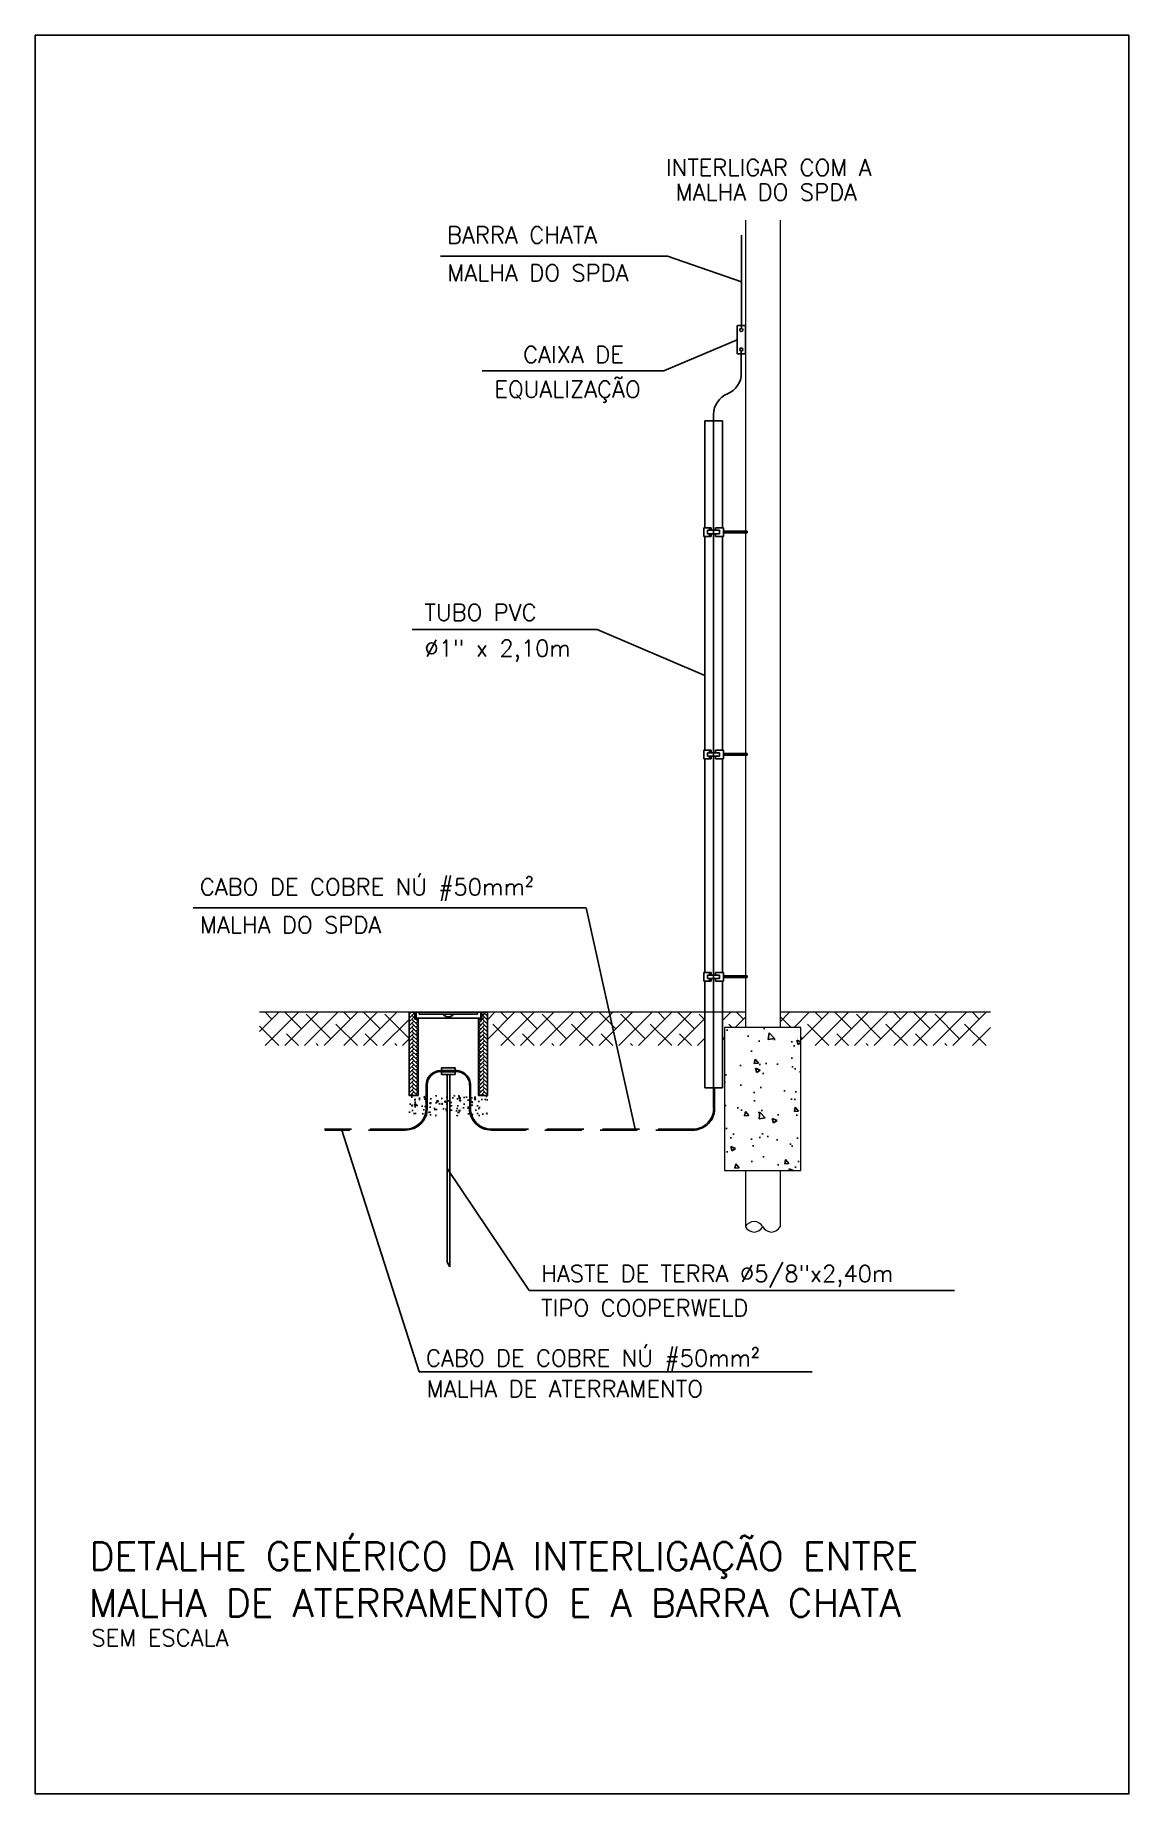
# Model space of a CAD drawing. Extents: x 0 to 11638, y -6007 to 0.
# Drawn here: x 11628.53 to 11635.91, y -5569.06 to -5557.2 of the extents above; entities that cross this region are included whole.
import ezdxf
from ezdxf.enums import TextEntityAlignment as Align

# ---------------------------------------------------------------- set-up
doc = ezdxf.new("R2010")
doc.units = 0
doc.linetypes.add('CONTINUO', pattern=[0])
doc.linetypes.add('HIDDEN', pattern=[0.375, 0.25, -0.125])
doc.layers.add('ARQ - Alvenaria Alta', color=251, linetype='CONTINUOUS', lineweight=13)
for name, color, linetype in [('ELE-BARRA CHATA ALUMÍNIO', 140, 'CONTINUOUS'), ('ELE-CONECTOR DE EMENDA', 153, 'CONTINUOUS'), ('ELE-CX. INSPEÇÃO', 40, 'CONTINUOUS'), ('ELE-FIAÇÃO1', 7, 'CONTINUOUS'), ('ELE-LINHA FINA', 9, 'CONTINUOUS'), ('ELE-MALHA SPDA', 200, 'CONTINUOUS'), ('ELE-MALHA TERRA', 160, 'CONTINUOUS'), ('ELE-TEXTOS', 7, 'CONTINUOUS'), ('ELE-TUBO DESCIDA', 36, 'CONTINUOUS')]:
    doc.layers.add(name, color=color, linetype=linetype)
doc.styles.add('ROMANS', font='romans.shx', dxfattribs={"height": 0.3})
pattern_1 = [(135, (11661.380486, -5578.637182), (0, 0.026504753), [0.05622507, -0.01874169]), (45, (11661.367234, -5578.62393), (0, 0.026504753), [0.05622507, -0.01874169])]

msp = doc.modelspace()

# ---------------------------------------------------------------- texts
at = {"layer": 'ELE-TEXTOS', "style": 'ROMANS'}
for s, height, p in [('INTERLIGAR COM A', 0.1125, (11632.786, -5558.145)), ('MALHA DO SPDA', 0.1125, (11632.851, -5558.311)), ('BARRA CHATA', 0.11251, (11631.309, -5558.6)), ('MALHA DO SPDA', 0.11251, (11631.31, -5558.856)), ('TUBO PVC', 0.1124, (11631.157, -5561.146)), ('%%C1" x 2,10m', 0.1124, (11631.157, -5561.388)), ('CABO DE COBRE NÚ #50mm²', 0.11251, (11629.641, -5562.998)), ('MALHA DO SPDA', 0.11251, (11629.641, -5563.254)), ('HASTE DE TERRA %%C5/8"x2,40m', 0.1125, (11631.945, -5565.606, -157.5)), ('TIPO COOPERWELD', 0.1125, (11631.945, -5565.838, -157.5)), ('CABO DE COBRE NÚ #50mm²', 0.1125, (11631.167, -5566.176)), ('MALHA DE ATERRAMENTO', 0.11243, (11631.171, -5566.383)), ('DETALHE GENÉRICO DA INTERLIGAÇÃO ENTRE', 0.1875, (11628.896, -5567.55)), ('MALHA DE ATERRAMENTO E A BARRA CHATA', 0.1875, (11628.891, -5567.866)), ('SEM ESCALA', 0.1125, (11628.909, -5568.063))]:
    msp.add_text(s, height=height, dxfattribs=at).set_placement(p)
for s, height, p in [('CAIXA DE ', 0.1124, (11632.201, -5559.407)), ('EQUALIZAÇÃO', 0.11244, (11632.122, -5559.641))]:
    msp.add_text(s, height=height, dxfattribs=at).set_placement(p, align=Align.CENTER)

# ---------------------------------------------------------------- hatches: boundary and pattern name
at = {"layer": 'ELE-CX. INSPEÇÃO'}
h = msp.add_hatch(dxfattribs=at)
h.set_pattern_fill('AR-HBONE', color=256, scale=0.004685, style=0)
h.set_pattern_definition(pattern_1)
h.paths.add_polyline_path([(11631.054, -5563.787), (11631.091, -5563.787), (11631.091, -5563.834), (11631.114, -5563.834), (11631.114, -5564.349), (11631.054, -5564.349)])
h = msp.add_hatch(dxfattribs=at)
h.set_pattern_fill('AR-HBONE', color=256, scale=0.004685, style=0)
h.set_pattern_definition(pattern_1)
h.paths.add_polyline_path([(11631.522, -5563.834), (11631.545, -5563.834), (11631.545, -5563.787), (11631.582, -5563.787), (11631.582, -5564.349), (11631.522, -5564.349)])
h = msp.add_hatch(dxfattribs=at)
h.set_pattern_fill('AR-CONC', color=256, scale=0.014056, style=0)
h.set_pattern_definition([(130, (11662.30074, -5578.63718), (-0.10082001, -0.0088206), [0.0105422, -0.1159642]), (185, (11662.30074, -5578.63718), (0.01950326, 0.10573014), [0.00843376, -0.09277137]), (79.5486, (11662.29234, -5578.63792), (-0.08131683, 0.09690947), [0.0089595, -0.0985544]), (133.8158, (11662.30074, -5578.60907), (-0.15001426, -0.0232658), [0.0158133, -0.1739463]), (83.3644, (11662.28824, -5578.61101), (-0.1313787, 0.1369246), [0.01343924, -0.1478316]), (188.8158, (11662.30074, -5578.60907), (-0.1313786, 0.1369247), [0.01265064, -0.13915705]), (159, (11662.286685, -5578.6161), (-0.08390285, -0.05659319), [0.0105422, -0.1159642]), (214, (11662.28669, -5578.6161), (-0.03420105, 0.10192903), [0.00843376, -0.09277137]), (108.5486, (11662.27969, -5578.62081), (-0.11810394, 0.04533575), [0.0089595, -0.0985544]), (142.5, (11662.30074, -5578.637182), (-0.00170922, 0.04679245), [0, -0.09164687, 0, -0.09417699, 0, -0.09312277]), (172.5, (11662.30074, -5578.63718), (-0.03697776, 0.055439566), [0, -0.05369494, 0, -0.089538425, 0, -0.03549208]), (212.5, (11662.332087, -5578.637182), (-0.07503551, -0.003170373), [0, -0.03514067, 0, -0.10963889, 0, -0.14548237]), (222.5, (11662.34614, -5578.63718), (-0.08197421, 0.01407102), [0, -0.04568287, 0, -0.07281147, 0, -0.10331357])])
h.paths.add_polyline_path([(11631.054, -5564.349), (11631.582, -5564.349), (11631.582, -5564.487), (11631.054, -5564.487)])
at = {"layer": 'ELE-LINHA FINA'}
h = msp.add_hatch(dxfattribs=at)
h.set_pattern_fill('ANSI38', color=256, scale=0.75, style=0)
h.set_pattern_definition([(45, (11564.56538, -5617.99328), (-0.06629126, 0.06629126), []), (135, (11564.56538, -5617.99328), (-0.19887378, 0.06629126), [0.234375, -0.140625])])
h.paths.add_polyline_path([(11631.054, -5563.787), (11630.043, -5563.787), (11630.043, -5564.012), (11631.054, -5564.012)])
h.paths.add_polyline_path([(11633.049, -5563.787), (11631.582, -5563.787), (11631.582, -5564.012), (11633.049, -5564.012)])
h.paths.add_polyline_path([(11633.323, -5563.787), (11633.167, -5563.787), (11633.167, -5564.012), (11633.182, -5564.012), (11633.182, -5563.889), (11633.323, -5563.889)])
h.paths.add_polyline_path([(11634.977, -5563.787), (11633.557, -5563.787), (11633.557, -5563.889), (11633.697, -5563.889), (11633.697, -5564.012), (11634.977, -5564.012)])
h = msp.add_hatch(dxfattribs=at)
h.set_pattern_fill('AR-CONC', color=256, scale=0.046854, style=0)
h.set_pattern_definition([(130, (11657.84682, -5578.63718), (-0.3360667, -0.029402), [0.0351407, -0.3865474]), (185, (11657.84682, -5578.63718), (0.065011, 0.352434), [0.0281125, -0.309238]), (79.5486, (11657.81882, -5578.63963), (-0.271056, 0.3230316), [0.029865, -0.3285147]), (133.8158, (11657.84682, -5578.54347), (-0.5000475, -0.0775527), [0.052711, -0.579821]), (83.3644, (11657.80515, -5578.54994), (-0.437929, 0.456415), [0.0447975, -0.492772]), (188.8158, (11657.8468, -5578.54347), (-0.437929, 0.456416), [0.042169, -0.463857]), (159, (11657.79997, -5578.5669), (-0.2796762, -0.188644), [0.0351407, -0.3865474]), (214, (11657.79997, -5578.5669), (-0.1140035, 0.3397634), [0.0281125, -0.309238]), (108.5486, (11657.77666, -5578.58262), (-0.3936798, 0.151119), [0.029865, -0.3285147]), (142.5, (11657.84682, -5578.63718), (-0.0056974, 0.15597484), [0, -0.3054896, 0, -0.3139233, 0, -0.3104092]), (172.5, (11657.84682, -5578.63718), (-0.1232592, 0.1847986), [0, -0.1789831, 0, -0.2984614, 0, -0.1183069]), (212.5, (11657.95131, -5578.63718), (-0.25011837, -0.0105679), [0, -0.1171356, 0, -0.365463, 0, -0.4849412]), (222.5, (11657.99816, -5578.63718), (-0.2732474, 0.0469034), [0, -0.1522762, 0, -0.2427049, 0, -0.3443786])])
h.paths.add_polyline_path([(11633.697, -5564.854), (11633.182, -5564.854), (11633.182, -5563.889), (11633.697, -5563.889)])

# ---------------------------------------------------------------- linework, layer by layer
at = {"layer": 'ARQ - Alvenaria Alta'}
for p, q in [((11633.323, -5558.444), (11633.323, -5563.889)), ((11633.557, -5558.444), (11633.557, -5563.889)), ((11633.323, -5563.787), (11630.043, -5563.787)), ((11634.977, -5563.787), (11633.557, -5563.787)), ((11633.323, -5564.854), (11633.323, -5565.234)), ((11633.557, -5564.854), (11633.557, -5565.234))]:
    msp.add_line(p, q, dxfattribs=at)
msp.add_lwpolyline([(11633.697, -5563.889), (11633.182, -5563.889), (11633.182, -5564.854), (11633.697, -5564.854)], close=True, dxfattribs=at)
for centre, start, end in [((11633.381, -5565.266), 28.2054, 151.7946), ((11633.381, -5565.203), 208.2054, 331.7946), ((11633.498, -5565.203), 208.2054, 331.7946)]:
    msp.add_arc(centre, 0.0665, start, end, dxfattribs=at)
at = {"layer": 'ELE-BARRA CHATA ALUMÍNIO', "linetype": 'Continuous'}
msp.add_line((11633.297, -5559.173), (11633.297, -5558.544), dxfattribs=at)
at = {"layer": 'ELE-CONECTOR DE EMENDA', "ltscale": 10}
for p, q in [((11633.267, -5559.345), (11633.267, -5559.154)), ((11633.267, -5559.154), (11633.323, -5559.154)), ((11633.323, -5559.345), (11633.323, -5559.154)), ((11633.267, -5559.345), (11633.323, -5559.345))]:
    msp.add_line(p, q, dxfattribs=at)
for centre in [(11633.295, -5559.184), (11633.295, -5559.316)]:
    msp.add_circle(centre, 0.0106, dxfattribs=at)
at = {"layer": 'ELE-CX. INSPEÇÃO'}
for p, q in [((11631.054, -5563.787), (11631.091, -5563.787)), ((11631.054, -5563.787), (11631.054, -5564.349)), ((11631.091, -5563.787), (11631.091, -5563.834)), ((11631.122, -5563.787), (11631.122, -5563.801)), ((11631.514, -5563.787), (11631.514, -5563.801)), ((11631.582, -5563.787), (11631.545, -5563.787)), ((11631.545, -5563.787), (11631.545, -5563.834)), ((11631.582, -5563.787), (11631.582, -5564.349)), ((11631.091, -5563.834), (11631.114, -5563.834)), ((11631.114, -5563.834), (11631.114, -5564.349)), ((11631.514, -5563.801), (11631.122, -5563.801)), ((11631.545, -5563.834), (11631.522, -5563.834)), ((11631.522, -5563.834), (11631.522, -5564.349)), ((11631.271, -5564.18), (11631.268, -5564.18)), ((11631.268, -5564.187), (11631.271, -5564.187)), ((11631.271, -5564.162), (11631.271, -5564.208)), ((11631.365, -5564.162), (11631.271, -5564.162)), ((11631.365, -5564.179), (11631.271, -5564.179)), ((11631.365, -5564.188), (11631.271, -5564.188)), ((11631.365, -5564.208), (11631.271, -5564.208)), ((11631.309, -5564.208), (11631.309, -5565.473)), ((11631.327, -5564.208), (11631.327, -5565.505)), ((11631.365, -5564.162), (11631.365, -5564.208)), ((11631.365, -5564.18), (11631.368, -5564.18)), ((11631.368, -5564.187), (11631.365, -5564.187)), ((11631.114, -5564.349), (11631.054, -5564.349)), ((11631.582, -5564.349), (11631.522, -5564.349)), ((11631.327, -5565.505), (11631.309, -5565.473))]:
    msp.add_line(p, q, dxfattribs=at)
msp.add_lwpolyline([(11631.537, -5563.787), (11631.1, -5563.787), (11631.1, -5563.826), (11631.537, -5563.826)], close=True, dxfattribs=at)
msp.add_arc((11631.318, -5563.776), 0.0427, 215.9414, 324.0586, dxfattribs=at)
at = {"layer": 'ELE-FIAÇÃO1'}
for p, q in [((11632.796, -5558.686), (11631.265, -5558.686)), ((11632.796, -5558.686), (11633.297, -5558.859)), ((11632.771, -5559.46), (11633.267, -5559.25)), ((11631.073, -5561.205), (11632.323, -5561.205)), ((11632.323, -5561.205), (11633.049, -5561.515)), ((11632.248, -5563.083), (11629.596, -5563.083)), ((11632.248, -5563.083), (11632.579, -5564.576)), ((11631.122, -5566.213), (11630.596, -5564.575)), ((11631.863, -5565.664, -157.5), (11631.309, -5564.841)), ((11634.733, -5565.664, -157.5), (11631.863, -5565.664, -157.5)), ((11633.772, -5566.213), (11631.122, -5566.213))]:
    msp.add_line(p, q, dxfattribs=at)
at = {"layer": 'ELE-FIAÇÃO1', "linetype": 'CONTINUO'}
msp.add_lwpolyline([(11628.53, -5557.196), (11635.91, -5557.196), (11635.91, -5569.06), (11628.53, -5569.06)], close=True, dxfattribs=at)
at = {"layer": 'ELE-FIAÇÃO1'}
msp.add_lwpolyline([(11631.546, -5559.46), (11632.771, -5559.46)], dxfattribs=at)
at = {"layer": 'ELE-MALHA SPDA', "linetype": 'Continuous'}
for p, q in [((11633.295, -5559.326), (11633.295, -5559.476)), ((11633.108, -5559.754), (11633.108, -5559.798)), ((11633.108, -5559.798), (11633.108, -5564.298))]:
    msp.add_line(p, q, dxfattribs=at)
at = {"layer": 'ELE-MALHA SPDA', "linetype": 'HIDDEN'}
for p, q in [((11631.462, -5564.435), (11631.462, -5564.28)), ((11631.468, -5564.28), (11631.468, -5564.435)), ((11633.108, -5564.435), (11633.108, -5564.298)), ((11633.113, -5564.298), (11633.113, -5564.455)), ((11631.608, -5564.576), (11632.968, -5564.576)), ((11632.968, -5564.582), (11631.608, -5564.582))]:
    msp.add_line(p, q, dxfattribs=at)
at = {"layer": 'ELE-MALHA SPDA', "linetype": 'Continuous'}
for centre, start, end in [((11633.145, -5559.476), 292.1573, 0), ((11633.258, -5559.754), 112.1573, 180)]:
    msp.add_arc(centre, 0.15, start, end, dxfattribs=at)
at = {"layer": 'ELE-MALHA SPDA', "linetype": 'HIDDEN'}
for centre, radius, start, end in [((11631.368, -5564.28), 0.1, 0, 90), ((11631.368, -5564.28), 0.0937, 0, 90), ((11631.608, -5564.435), 0.147, 180, 270), ((11631.608, -5564.435), 0.141, 180, 270), ((11632.968, -5564.435), 0.141, 270, 0), ((11632.968, -5564.435), 0.147, 270, 352.3636)]:
    msp.add_arc(centre, radius, start, end, dxfattribs=at)
at = {"layer": 'ELE-MALHA TERRA'}
for p, q in [((11631.168, -5564.28), (11631.168, -5564.435)), ((11631.175, -5564.435), (11631.175, -5564.28))]:
    msp.add_line(p, q, dxfattribs=at)
at = {"layer": 'ELE-MALHA TERRA', "linetype": 'HIDDEN'}
for p, q in [((11631.04, -5564.575), (11630.483, -5564.575)), ((11631.028, -5564.582), (11630.484, -5564.582))]:
    msp.add_line(p, q, dxfattribs=at)
at = {"layer": 'ELE-MALHA TERRA'}
for centre, radius, start, end in [((11631.268, -5564.28), 0.1, 90, 180), ((11631.268, -5564.28), 0.0937, 90, 180), ((11631.028, -5564.435), 0.147, 270, 0), ((11631.028, -5564.435), 0.141, 275.0474, 0)]:
    msp.add_arc(centre, radius, start, end, dxfattribs=at)
at = {"layer": 'ELE-TUBO DESCIDA', "linetype": 'Continuous'}
for p, q in [((11633.049, -5559.798), (11633.167, -5559.798)), ((11633.049, -5559.798), (11633.049, -5560.519)), ((11633.167, -5559.798), (11633.167, -5560.519)), ((11633.042, -5560.519), (11633.042, -5560.577)), ((11633.042, -5560.519), (11633.092, -5560.519)), ((11633.092, -5560.577), (11633.042, -5560.577)), ((11633.049, -5560.577), (11633.049, -5562.019)), ((11633.067, -5560.536), (11633.067, -5560.56)), ((11633.148, -5560.536), (11633.067, -5560.536)), ((11633.148, -5560.56), (11633.067, -5560.56)), ((11633.081, -5560.519), (11633.081, -5560.536)), ((11633.081, -5560.56), (11633.081, -5560.577)), ((11633.092, -5560.519), (11633.092, -5560.536)), ((11633.092, -5560.56), (11633.092, -5560.577)), ((11633.12, -5560.519), (11633.174, -5560.519)), ((11633.12, -5560.536), (11633.12, -5560.519)), ((11633.12, -5560.577), (11633.12, -5560.56)), ((11633.174, -5560.577), (11633.12, -5560.577)), ((11633.148, -5560.536), (11633.148, -5560.56)), ((11633.167, -5560.577), (11633.167, -5562.019)), ((11633.174, -5560.519), (11633.174, -5560.577)), ((11633.174, -5560.542), (11633.335, -5560.542)), ((11633.335, -5560.553), (11633.174, -5560.553)), ((11633.335, -5560.542), (11633.335, -5560.553)), ((11633.042, -5562.019), (11633.042, -5562.077)), ((11633.042, -5562.019), (11633.092, -5562.019)), ((11633.092, -5562.077), (11633.042, -5562.077)), ((11633.049, -5562.077), (11633.049, -5563.519)), ((11633.067, -5562.036), (11633.067, -5562.06)), ((11633.148, -5562.036), (11633.067, -5562.036)), ((11633.148, -5562.06), (11633.067, -5562.06)), ((11633.081, -5562.019), (11633.081, -5562.036)), ((11633.081, -5562.06), (11633.081, -5562.077)), ((11633.092, -5562.019), (11633.092, -5562.036)), ((11633.092, -5562.06), (11633.092, -5562.077)), ((11633.12, -5562.019), (11633.174, -5562.019)), ((11633.12, -5562.036), (11633.12, -5562.019)), ((11633.12, -5562.077), (11633.12, -5562.06)), ((11633.174, -5562.077), (11633.12, -5562.077)), ((11633.148, -5562.036), (11633.148, -5562.06)), ((11633.167, -5562.077), (11633.167, -5563.519)), ((11633.174, -5562.019), (11633.174, -5562.077)), ((11633.174, -5562.042), (11633.335, -5562.042)), ((11633.335, -5562.053), (11633.174, -5562.053)), ((11633.335, -5562.042), (11633.335, -5562.053)), ((11633.042, -5563.519), (11633.042, -5563.577)), ((11633.042, -5563.519), (11633.092, -5563.519)), ((11633.067, -5563.536), (11633.067, -5563.56)), ((11633.148, -5563.536), (11633.067, -5563.536)), ((11633.081, -5563.519), (11633.081, -5563.536)), ((11633.092, -5563.519), (11633.092, -5563.536)), ((11633.12, -5563.519), (11633.174, -5563.519)), ((11633.12, -5563.536), (11633.12, -5563.519)), ((11633.148, -5563.536), (11633.148, -5563.56)), ((11633.174, -5563.519), (11633.174, -5563.577)), ((11633.174, -5563.542), (11633.335, -5563.542)), ((11633.335, -5563.553), (11633.174, -5563.553)), ((11633.335, -5563.542), (11633.335, -5563.553)), ((11633.092, -5563.577), (11633.042, -5563.577)), ((11633.049, -5563.577), (11633.049, -5564.298)), ((11633.148, -5563.56), (11633.067, -5563.56)), ((11633.081, -5563.56), (11633.081, -5563.577)), ((11633.092, -5563.56), (11633.092, -5563.577)), ((11633.12, -5563.577), (11633.12, -5563.56)), ((11633.174, -5563.577), (11633.12, -5563.577)), ((11633.167, -5563.577), (11633.167, -5564.298)), ((11633.167, -5564.298), (11633.049, -5564.298))]:
    msp.add_line(p, q, dxfattribs=at)

msp.set_redraw_order([(e.dxf.handle, doc.entitydb.next_handle()) for e in msp.query("TEXT MTEXT ATTDEF DIMENSION ARC_DIMENSION")])  # texts and dimensions are drawn at this point

doc.saveas('drawing.dxf')
